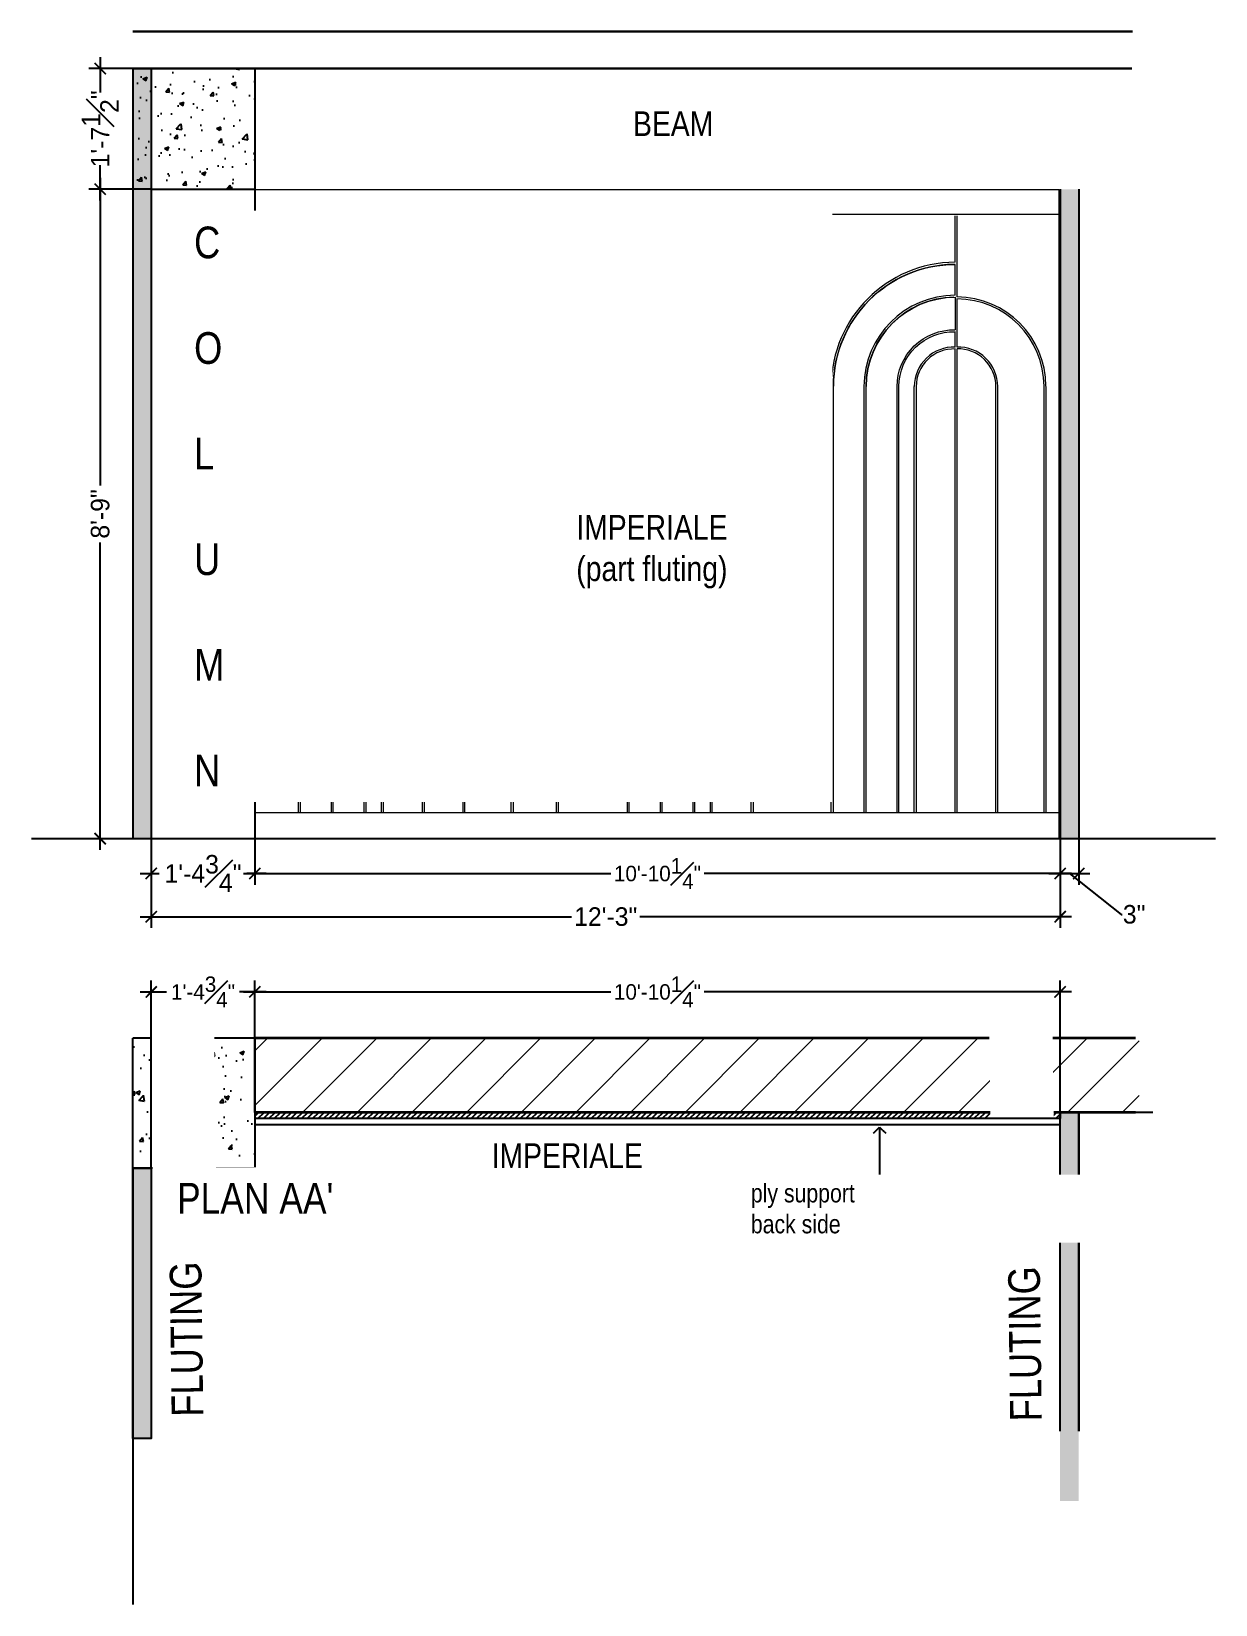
# Model space of a CAD drawing. Header units: inches. Extents: x -137722 to 81594, y -22256 to -1207.
# Drawn here: x -64793.3 to -64601.8, y -2205 to -1950.7 of the extents above; entities that cross this region are included whole.
import ezdxf

# ---------------------------------------------------------------- set-up
doc = ezdxf.new("R2010")
doc.units = ezdxf.units.IN
doc.header["$LTSCALE"] = 0.05
doc.header["$MEASUREMENT"] = 0
doc.header["$PDMODE"] = 3
doc.header["$PDSIZE"] = -4
doc.linetypes.add('DASHED2', pattern=[0.375, 0.25, -0.125])
doc.layers.get('Defpoints').update_dxf_attribs({"linetype": 'DASHED2'})
for name, color, linetype in [('00 floor', 7, 'Continuous'), ('beam', 7, 'Continuous'), ('Civil Dimension - Text', 7, 'Continuous'), ('slab', 7, 'Continuous'), ('text', 176, 'Continuous'), ('Vector Graphics', 7, 'Continuous')]:
    doc.layers.add(name, color=color, linetype=linetype)
doc.layers.add('FURNITURE', color=36, linetype='Continuous', lineweight=18)
doc.layers.add('WALL', color=7, linetype='Continuous', lineweight=35)
doc.styles.add('4MMOF3-8', font='ARIALN.TTF', dxfattribs={"height": 5.12})
doc.styles.add('9-128OF1-4', font='stylu.ttf')
doc.styles.add('ARIAL1', font='romans.shx', dxfattribs={"width": 0.85})
doc.dimstyles.new('DIM 1-4', dxfattribs={"dimtxt": 3.0792, "dimasz": 1.82, "dimexe": 1.82, "dimexo": 0, "dimgap": 0.09, "dimtad": 0, "dimzin": 0, "dimdsep": 46, "dimlunit": 4, "dimtxsty": '9-128OF1-4', "dimblk": 'ARCHTICK', "dimcen": 1.8125, "dimdle": 1.82, "dimclrd": 8, "dimclre": 8, "dimadec": 0, "dimazin": 0, "dimtfac": 1, "dimtofl": 0, "dimtmove": 0, "dimatfit": 3, "dimldrblk": 'OPEN90', "dimfxl": 1, "dimtolj": 1, "dimtzin": 0, "dimlwd": -1, "dimarcsym": 0})

msp = doc.modelspace()

# ---------------------------------------------------------------- texts
at = {"layer": 'text', "ltscale": 50, "char_height": 4, "width": 66.281096, "attachment_point": 4, "style": '4MMOF3-8', "bg_fill": 2}
for s, insert in [('BEAM', (-64695.9926, -1965.6071)), ('IMPERIALE', (-64718.8576, -2132.4358))]:
    msp.add_mtext(s, dxfattribs=dict(at, insert=insert))

# ---------------------------------------------------------------- blocks, each defined once
blk = doc.blocks.new('_ArchTick')
at = {"color": 0, "const_width": 0.15}
blk.add_lwpolyline([(-0.5, -0.5), (0.5, 0.5)], dxfattribs=at)
blk = doc.blocks.new('*D299')
at = {"layer": 'Civil Dimension - Text', "color": 8, "lineweight": -2, "ltscale": 50, "transparency": 16777216}
for p, q in [((-64773.91, -2081.19), (-64773.91, -2088.64)), ((-64757.16, -2081.19), (-64757.16, -2088.64))]:
    blk.add_line(p, q, dxfattribs=at)
at = {"layer": 'Civil Dimension - Text', "color": 8, "ltscale": 50, "transparency": 16777216}
for p, q in [((-64775.73, -2086.82), (-64772.62, -2086.82)), ((-64755.34, -2086.82), (-64758.45, -2086.82))]:
    blk.add_line(p, q, dxfattribs=at)
at = {"layer": 'Defpoints', "color": 0, "ltscale": 50, "transparency": 16777216}
for p in [(-64773.91, -2081.19), (-64757.16, -2081.19), (-64757.16, -2086.82)]:
    blk.add_point(p, dxfattribs=at)
at = {"layer": 'Civil Dimension - Text', "color": 8, "ltscale": 50, "transparency": 16777216, "xscale": 1.82, "yscale": 1.82, "zscale": 1.82, "rotation": 180}
blk.add_blockref('_ArchTick', (-64773.91, -2086.82), dxfattribs=at)
at = {"layer": 'Civil Dimension - Text', "color": 8, "ltscale": 50, "transparency": 16777216, "xscale": 1.82, "yscale": 1.82, "zscale": 1.82}
blk.add_blockref('_ArchTick', (-64757.16, -2086.82), dxfattribs=at)
at = {"layer": 'Civil Dimension - Text', "color": 0, "ltscale": 50, "transparency": 16777216, "insert": (-64765.54, -2086.82), "char_height": 3, "attachment_point": 5, "style": '9-128OF1-4'}
blk.add_mtext('\\A1;1\'-4{\\H1x;\\S3#4;}"', dxfattribs=at)
blk = doc.blocks.new('_Open90')
at = {"color": 0, "linetype": 'ByBlock', "lineweight": -2}
for p, q in [((0, 0), (-1, 0)), ((-0.5, 0.5), (0, 0)), ((0, 0), (-0.5, -0.5))]:
    blk.add_line(p, q, dxfattribs=at)
blk = doc.blocks.new('*D300')
at = {"layer": 'Civil Dimension - Text', "color": 8, "lineweight": -2, "ltscale": 50, "transparency": 16777216}
for p, q in [((-64757.16, -2081.19), (-64757.16, -2088.64)), ((-64626.91, -2081.19), (-64626.91, -2088.64))]:
    blk.add_line(p, q, dxfattribs=at)
at = {"layer": 'Civil Dimension - Text', "color": 8, "ltscale": 50, "transparency": 16777216}
for p, q in [((-64758.98, -2086.82), (-64699.59, -2086.82)), ((-64625.09, -2086.82), (-64684.49, -2086.82))]:
    blk.add_line(p, q, dxfattribs=at)
at = {"layer": 'Defpoints', "color": 0, "ltscale": 50, "transparency": 16777216}
for p in [(-64757.16, -2081.19), (-64626.91, -2081.19), (-64626.91, -2086.82)]:
    blk.add_point(p, dxfattribs=at)
at = {"layer": 'Civil Dimension - Text', "color": 8, "ltscale": 50, "transparency": 16777216, "xscale": 1.82, "yscale": 1.82, "zscale": 1.82, "rotation": 180}
blk.add_blockref('_ArchTick', (-64757.16, -2086.82), dxfattribs=at)
at = {"layer": 'Civil Dimension - Text', "color": 8, "ltscale": 50, "transparency": 16777216, "xscale": 1.82, "yscale": 1.82, "zscale": 1.82}
blk.add_blockref('_ArchTick', (-64626.91, -2086.82), dxfattribs=at)
at = {"layer": 'Civil Dimension - Text', "color": 0, "ltscale": 50, "transparency": 16777216, "insert": (-64692.04, -2086.82), "char_height": 2.5, "attachment_point": 5, "style": '9-128OF1-4'}
blk.add_mtext('\\A1;10\'-10{\\H1x;\\S1#4;}"', dxfattribs=at)
blk = doc.blocks.new('*D301')
at = {"layer": 'Civil Dimension - Text', "color": 8, "lineweight": -2, "ltscale": 50, "transparency": 16777216}
for p, q in [((-64626.91, -2081.19), (-64626.91, -2088.64)), ((-64623.91, -2081.19), (-64623.91, -2088.64))]:
    blk.add_line(p, q, dxfattribs=at)
at = {"layer": 'Civil Dimension - Text', "color": 8, "ltscale": 50, "transparency": 16777216}
for p, q in [((-64628.73, -2086.82), (-64622.09, -2086.82)), ((-64625.41, -2086.82), (-64617.07, -2093.43)), ((-64617.07, -2093.43), (-64616.89, -2093.43))]:
    blk.add_line(p, q, dxfattribs=at)
at = {"layer": 'Defpoints', "color": 0, "ltscale": 50, "transparency": 16777216}
for p in [(-64626.91, -2081.19), (-64623.91, -2081.19), (-64623.91, -2086.82)]:
    blk.add_point(p, dxfattribs=at)
at = {"layer": 'Civil Dimension - Text', "color": 8, "ltscale": 50, "transparency": 16777216, "xscale": 1.82, "yscale": 1.82, "zscale": 1.82, "rotation": 180}
blk.add_blockref('_ArchTick', (-64626.91, -2086.82), dxfattribs=at)
at = {"layer": 'Civil Dimension - Text', "color": 8, "ltscale": 50, "transparency": 16777216, "xscale": 1.82, "yscale": 1.82, "zscale": 1.82}
blk.add_blockref('_ArchTick', (-64623.91, -2086.82), dxfattribs=at)
at = {"layer": 'Civil Dimension - Text', "color": 0, "ltscale": 50, "transparency": 16777216, "insert": (-64614.94, -2093.43), "char_height": 3, "attachment_point": 5, "style": '9-128OF1-4'}
blk.add_mtext('\\A1;3"', dxfattribs=at)
blk = doc.blocks.new('*D302')
at = {"layer": 'Civil Dimension - Text', "color": 8, "lineweight": -2, "ltscale": 50, "transparency": 16777216}
for p, q in [((-64773.91, -2083.23), (-64773.91, -2095.62)), ((-64626.91, -2083.23), (-64626.91, -2095.62))]:
    blk.add_line(p, q, dxfattribs=at)
at = {"layer": 'Civil Dimension - Text', "color": 8, "ltscale": 50, "transparency": 16777216}
for p, q in [((-64775.73, -2093.8), (-64705.95, -2093.8)), ((-64625.09, -2093.8), (-64694.88, -2093.8))]:
    blk.add_line(p, q, dxfattribs=at)
at = {"layer": 'Defpoints', "color": 0, "ltscale": 50, "transparency": 16777216}
for p in [(-64773.91, -2083.23), (-64626.91, -2083.23), (-64626.91, -2093.8)]:
    blk.add_point(p, dxfattribs=at)
at = {"layer": 'Civil Dimension - Text', "color": 8, "ltscale": 50, "transparency": 16777216, "xscale": 1.82, "yscale": 1.82, "zscale": 1.82, "rotation": 180}
blk.add_blockref('_ArchTick', (-64773.91, -2093.8), dxfattribs=at)
at = {"layer": 'Civil Dimension - Text', "color": 8, "ltscale": 50, "transparency": 16777216, "xscale": 1.82, "yscale": 1.82, "zscale": 1.82}
blk.add_blockref('_ArchTick', (-64626.91, -2093.8), dxfattribs=at)
at = {"layer": 'Civil Dimension - Text', "color": 0, "ltscale": 50, "transparency": 16777216, "insert": (-64700.41, -2093.8), "char_height": 3, "attachment_point": 5, "style": '9-128OF1-4'}
blk.add_mtext('\\A1;12\'-3"', dxfattribs=at)
blk = doc.blocks.new('imperiale')
at = {"layer": 'FURNITURE', "color": 240, "lineweight": 18, "true_color": 0xed1f24}
for p, q in [((-64777.31, -3609.78), (-64647.27, -3609.78)), ((-64777.31, -3714.74), (-64777.31, -3609.78)), ((-64647.27, -3609.78), (-64647.27, -3714.74)), ((-64777.31, -3613.76), (-64647.27, -3613.76)), ((-64728.54, -3614.06), (-64777.31, -3614.06)), ((-64750.22, -3621.55), (-64750.22, -3614.06)), ((-64749.93, -3614.06), (-64749.93, -3710.49)), ((-64728.24, -3614.06), (-64696.72, -3614.06)), ((-64664.04, -3621.55), (-64664.04, -3614.06)), ((-64663.75, -3614.06), (-64663.75, -3627.16)), ((-64663.75, -3627.46), (-64663.75, -3635.26)), ((-64750.22, -3632.77), (-64750.22, -3635.27)), ((-64664.04, -3635.26), (-64664.04, -3632.76)), ((-64750.22, -3635.56), (-64750.22, -3710.49)), ((-64664.04, -3710.49), (-64664.04, -3635.56)), ((-64663.75, -3635.56), (-64663.75, -3710.49)), ((-64770.26, -3710.49), (-64770.26, -3641.57)), ((-64769.92, -3710.49), (-64769.92, -3641.57)), ((-64764.96, -3641.62), (-64764.96, -3710.49)), ((-64764.63, -3710.49), (-64764.63, -3641.62)), ((-64756.83, -3710.49), (-64756.83, -3641.62)), ((-64756.53, -3641.62), (-64756.53, -3710.49)), ((-64743.62, -3710.49), (-64743.62, -3641.62)), ((-64743.32, -3710.49), (-64743.32, -3641.62)), ((-64735.83, -3710.49), (-64735.83, -3641.62)), ((-64735.49, -3710.49), (-64735.49, -3641.62)), ((-64717.04, -3710.49), (-64717.04, -3641.57)), ((-64716.75, -3710.49), (-64716.75, -3641.57)), ((-64711.75, -3641.62), (-64711.75, -3710.49)), ((-64711.41, -3710.49), (-64711.41, -3641.62)), ((-64703.67, -3641.63), (-64703.67, -3710.49)), ((-64703.33, -3710.49), (-64703.33, -3641.63)), ((-64684.08, -3710.49), (-64684.08, -3641.57)), ((-64683.74, -3710.49), (-64683.74, -3641.57)), ((-64678.79, -3641.62), (-64678.79, -3710.49)), ((-64678.45, -3710.49), (-64678.45, -3641.62)), ((-64670.65, -3710.49), (-64670.65, -3641.62)), ((-64670.35, -3641.62), (-64670.35, -3710.49)), ((-64657.44, -3710.49), (-64657.44, -3641.62)), ((-64657.14, -3710.49), (-64657.14, -3641.62)), ((-64649.65, -3710.49), (-64649.65, -3641.62)), ((-64649.31, -3710.49), (-64649.31, -3641.62)), ((-64777.31, -3710.49), (-64647.27, -3710.49)), ((-64777.31, -3714.74), (-64647.27, -3714.74))]:
    blk.add_line(p, q, dxfattribs=at)
at = {"layer": 'FURNITURE', "color": 219, "lineweight": 18, "true_color": 0x642165}
for p, q in [((-64728.54, -3710.49), (-64728.54, -3614.06)), ((-64728.24, -3614.06), (-64728.24, -3710.49)), ((-64696.72, -3614.06), (-64696.72, -3710.49)), ((-64697.02, -3710.49), (-64697.02, -3635.56))]:
    blk.add_line(p, q, dxfattribs=at)
at = {"layer": 'FURNITURE', "color": 240, "lineweight": 18, "true_color": 0xed1f24}
for points in [[(-64750.22, -3626.88), (-64750.22, -3626.88), (-64750.22, -3621.89), (-64750.43, -3621.89, 0.40777), (-64769.92, -3641.56, -0.410988), (-64750.22, -3621.89)], [(-64664.04, -3626.88), (-64664.04, -3626.88), (-64664.04, -3621.89), (-64664.26, -3621.89, 0.40777), (-64683.74, -3641.56, -0.410988), (-64664.04, -3621.89)], [(-64750.43, -3627.18, 0.406624), (-64764.63, -3641.61, -0.410831), (-64750.22, -3627.18), (-64750.22, -3632.47)], [(-64664.26, -3627.18, 0.406624), (-64678.45, -3641.61, -0.410831), (-64664.04, -3627.18), (-64664.04, -3632.47)], [(-64759.62, -3710.5), (-64759.62, -3641.62, -0.418854), (-64750.22, -3632.47)], [(-64759.32, -3710.5), (-64759.32, -3641.62, -0.419041), (-64750.22, -3632.77)], [(-64706.42, -3710.5), (-64706.42, -3641.62, -0.418854), (-64697.02, -3632.47)], [(-64706.12, -3710.5), (-64706.12, -3641.62, -0.419041), (-64697.02, -3632.77)], [(-64673.44, -3710.5), (-64673.44, -3641.62, -0.418854), (-64664.04, -3632.47)], [(-64673.15, -3710.5), (-64673.15, -3641.62, -0.419041), (-64664.04, -3632.77)]]:
    blk.add_lwpolyline(points, format="xyb", dxfattribs=at)
for centre, radius, start, end in [((-64750.13, -3641.68), 20.13, 90.2714, 179.6594), ((-64696.93, -3641.68), 20.13, 90.2714, 179.6594), ((-64696.93, -3641.68), 19.88, 90.2714, 179.6594), ((-64663.95, -3641.68), 20.13, 90.2714, 179.6594), ((-64750.17, -3641.68), 14.8, 90.2053, 179.7363), ((-64750.03, -3641.66), 14.5, 0.2747, 89.5824), ((-64750.03, -3641.66), 14.2, 0.2747, 89.5736), ((-64696.97, -3641.68), 14.8, 90.2053, 179.7363), ((-64696.92, -3641.68), 14.5, 90.3824, 179.7198), ((-64663.99, -3641.68), 14.8, 90.2053, 179.7363), ((-64663.85, -3641.66), 14.5, 0.2747, 89.5824), ((-64663.85, -3641.66), 14.2, 0.2747, 89.5736), ((-64750.43, -3641.66), 6.4, 88.1271, 179.7499), ((-64750.43, -3641.66), 6.1, 88.036, 179.7468), ((-64749.74, -3641.66), 6.41, 0.412, 91.6086), ((-64749.74, -3641.66), 6.12, 0.423, 91.6865), ((-64697.23, -3641.66), 6.4, 88.1271, 179.7499), ((-64697.23, -3641.66), 6.1, 88.036, 179.7468), ((-64664.25, -3641.66), 6.4, 88.1271, 179.7499), ((-64664.25, -3641.66), 6.1, 88.036, 179.7468), ((-64663.56, -3641.66), 6.41, 0.412, 91.6086), ((-64663.56, -3641.66), 6.12, 0.423, 91.6865)]:
    blk.add_arc(centre, radius, start, end, dxfattribs=at)
at = {"layer": 'text', "ltscale": 50, "insert": (-64700.87, -3668.35), "char_height": 4, "width": 66.2811, "attachment_point": 6, "style": '4MMOF3-8', "bg_fill": 2}
blk.add_mtext('IMPERIALE\\P(part fluting)', dxfattribs=at)
blk = doc.blocks.new('*D298')
at = {"layer": 'Civil Dimension - Text', "color": 8, "ltscale": 50, "transparency": 16777216}
for p, q in [((-64782.17, -1974.37), (-64782.17, -2024.07)), ((-64782.17, -2083.01), (-64782.17, -2033.31))]:
    blk.add_line(p, q, dxfattribs=at)
at = {"layer": 'Civil Dimension - Text', "color": 8, "lineweight": -2, "ltscale": 50, "transparency": 16777216}
for p, q in [((-64773.91, -1976.19), (-64783.99, -1976.19)), ((-64768.33, -2081.19), (-64783.99, -2081.19))]:
    blk.add_line(p, q, dxfattribs=at)
at = {"layer": 'Defpoints', "color": 0, "ltscale": 50, "transparency": 16777216}
for p in [(-64773.91, -1976.19), (-64782.17, -2081.19), (-64768.33, -2081.19)]:
    blk.add_point(p, dxfattribs=at)
at = {"layer": 'Civil Dimension - Text', "color": 8, "ltscale": 50, "transparency": 16777216, "xscale": 1.82, "yscale": 1.82, "zscale": 1.82}
for p, rotation in [((-64782.17, -1976.19), 90), ((-64782.17, -2081.19), 270)]:
    blk.add_blockref('_ArchTick', p, dxfattribs=dict(at, rotation=rotation))
at = {"layer": 'Civil Dimension - Text', "color": 0, "ltscale": 50, "transparency": 16777216, "insert": (-64782.17, -2028.69), "char_height": 3, "attachment_point": 5, "rotation": 90, "style": '9-128OF1-4'}
blk.add_mtext('\\A1;8\'-9"', dxfattribs=at)
blk = doc.blocks.new('*D297')
at = {"layer": 'Civil Dimension - Text', "color": 8, "ltscale": 50, "transparency": 16777216}
for p, q in [((-64782.17, -1954.87), (-64782.17, -1960.57)), ((-64782.17, -1978.01), (-64782.17, -1972.31))]:
    blk.add_line(p, q, dxfattribs=at)
at = {"layer": 'Civil Dimension - Text', "color": 8, "lineweight": -2, "ltscale": 50, "transparency": 16777216}
for p, q in [((-64767.05, -1956.69), (-64783.99, -1956.69)), ((-64773.91, -1976.19), (-64783.99, -1976.19))]:
    blk.add_line(p, q, dxfattribs=at)
at = {"layer": 'Defpoints', "color": 0, "ltscale": 50, "transparency": 16777216}
for p in [(-64782.17, -1956.69), (-64767.05, -1956.69), (-64773.91, -1976.19)]:
    blk.add_point(p, dxfattribs=at)
at = {"layer": 'Civil Dimension - Text', "color": 8, "ltscale": 50, "transparency": 16777216, "xscale": 1.82, "yscale": 1.82, "zscale": 1.82}
for p, rotation in [((-64782.17, -1956.69), 90), ((-64782.17, -1976.19), 270)]:
    blk.add_blockref('_ArchTick', p, dxfattribs=dict(at, rotation=rotation))
at = {"layer": 'Civil Dimension - Text', "color": 0, "ltscale": 50, "transparency": 16777216, "insert": (-64782.17, -1966.44), "char_height": 3, "attachment_point": 5, "rotation": 90, "style": '9-128OF1-4'}
blk.add_mtext('\\A1;1\'-7{\\H1x;\\S1#2;}"', dxfattribs=at)
blk = doc.blocks.new('*D303')
at = {"layer": 'Civil Dimension - Text', "color": 8, "lineweight": -2, "ltscale": 50, "transparency": 16777216}
for p, q in [((-64757.16, -2125.45), (-64757.16, -2104.14)), ((-64626.91, -2125.45), (-64626.91, -2104.14))]:
    blk.add_line(p, q, dxfattribs=at)
at = {"layer": 'Civil Dimension - Text', "color": 8, "ltscale": 50, "transparency": 16777216}
for p, q in [((-64758.98, -2105.96), (-64699.59, -2105.96)), ((-64625.09, -2105.96), (-64684.49, -2105.96))]:
    blk.add_line(p, q, dxfattribs=at)
at = {"layer": 'Defpoints', "color": 0, "ltscale": 50, "transparency": 16777216}
for p in [(-64626.91, -2105.96), (-64757.16, -2125.45), (-64626.91, -2125.45)]:
    blk.add_point(p, dxfattribs=at)
at = {"layer": 'Civil Dimension - Text', "color": 8, "ltscale": 50, "transparency": 16777216, "xscale": 1.82, "yscale": 1.82, "zscale": 1.82, "rotation": 180}
blk.add_blockref('_ArchTick', (-64757.16, -2105.96), dxfattribs=at)
at = {"layer": 'Civil Dimension - Text', "color": 8, "ltscale": 50, "transparency": 16777216, "xscale": 1.82, "yscale": 1.82, "zscale": 1.82}
blk.add_blockref('_ArchTick', (-64626.91, -2105.96), dxfattribs=at)
at = {"layer": 'Civil Dimension - Text', "color": 0, "ltscale": 50, "transparency": 16777216, "insert": (-64692.04, -2105.96), "char_height": 2.5, "attachment_point": 5, "style": '9-128OF1-4'}
blk.add_mtext('\\A1;10\'-10{\\H1x;\\S1#4;}"', dxfattribs=at)
blk = doc.blocks.new('*D304')
at = {"layer": 'Civil Dimension - Text', "color": 8, "lineweight": -2, "ltscale": 50, "transparency": 16777216}
for p, q in [((-64773.91, -2134.45), (-64773.91, -2104.14)), ((-64757.16, -2125.45), (-64757.16, -2104.14))]:
    blk.add_line(p, q, dxfattribs=at)
at = {"layer": 'Civil Dimension - Text', "color": 8, "ltscale": 50, "transparency": 16777216}
for p, q in [((-64775.73, -2105.96), (-64771.46, -2105.96)), ((-64755.34, -2105.96), (-64759.62, -2105.96))]:
    blk.add_line(p, q, dxfattribs=at)
at = {"layer": 'Defpoints', "color": 0, "ltscale": 50, "transparency": 16777216}
for p in [(-64773.91, -2105.96), (-64757.16, -2125.45), (-64773.91, -2134.45)]:
    blk.add_point(p, dxfattribs=at)
at = {"layer": 'Civil Dimension - Text', "color": 8, "ltscale": 50, "transparency": 16777216, "xscale": 1.82, "yscale": 1.82, "zscale": 1.82, "rotation": 180}
blk.add_blockref('_ArchTick', (-64773.91, -2105.96), dxfattribs=at)
at = {"layer": 'Civil Dimension - Text', "color": 8, "ltscale": 50, "transparency": 16777216, "xscale": 1.82, "yscale": 1.82, "zscale": 1.82}
blk.add_blockref('_ArchTick', (-64757.16, -2105.96), dxfattribs=at)
at = {"layer": 'Civil Dimension - Text', "color": 0, "ltscale": 50, "transparency": 16777216, "insert": (-64765.54, -2105.96), "char_height": 2.5, "attachment_point": 5, "style": '9-128OF1-4'}
blk.add_mtext('\\A1;1\'-4{\\H1x;\\S3#4;}"', dxfattribs=at)

# ---------------------------------------------------------------- dimensions: what is measured, and where the dimension line sits
at = {"layer": 'Civil Dimension - Text', "ltscale": 50}
for base, p2, picture, middle in [((-64782.1683, -1956.6898), (-64767.0452, -1956.6898), '*D297', (-64782.1683, -1966.4398)), ((-64782.1683, -2081.1898), (-64768.3279, -2081.1898), '*D298', (-64782.1683, -2028.6898))]:
    dim = msp.add_linear_dim(base=base, p1=(-64773.9125, -1976.1898), p2=p2, angle=90, dimstyle='DIM 1-4', override={"dimtxt": 3, "dimdec": 3, "dimtdec": 3, "dimtmove": 1, "dimfxl": 0, "dimfrac": 1, "dimarcsym": 1}, dxfattribs=at)
    dim.commit()
    dim.dimension.update_dxf_attribs({"geometry": picture, "text_midpoint": middle})
for base, p1, p2, override, picture, middle in [((-64757.1625, -2086.8179), (-64773.9125, -2081.1898), (-64757.1625, -2081.1898), {"dimtxt": 3, "dimdec": 3, "dimtdec": 3, "dimtmove": 1, "dimfxl": 0, "dimfrac": 1, "dimarcsym": 1}, '*D299', (-64765.5375, -2086.8179)), ((-64626.9125, -2086.8179), (-64757.1625, -2081.1898), (-64626.9125, -2081.1898), {"dimtxt": 2.5, "dimdec": 3, "dimtdec": 3, "dimtmove": 1, "dimfxl": 0, "dimfrac": 1, "dimarcsym": 1}, '*D300', (-64692.0375, -2086.8179)), ((-64626.9125, -2093.8013), (-64773.9125, -2083.2287), (-64626.9125, -2083.2287), {"dimtxt": 3, "dimdec": 3, "dimtdec": 3, "dimtmove": 1, "dimfxl": 0, "dimfrac": 1, "dimarcsym": 1}, '*D302', (-64700.4125, -2093.8013))]:
    dim = msp.add_linear_dim(base=base, p1=p1, p2=p2, dimstyle='DIM 1-4', override=override, dxfattribs=at)
    dim.commit()
    dim.dimension.update_dxf_attribs({"geometry": picture, "text_midpoint": middle})
dim = msp.add_linear_dim(base=(-64623.9108, -2086.8179), p1=(-64626.9125, -2081.1898), p2=(-64623.9108, -2081.1898), dimstyle='DIM 1-4', override={"dimtxt": 3, "dimdec": 3, "dimtdec": 3, "dimtmove": 1, "dimfxl": 0, "dimfrac": 1, "dimarcsym": 1}, dxfattribs=at)
dim.commit()
dim.dimension.update_dxf_attribs({"geometry": '*D301', "text_midpoint": (-64616.8012, -2093.4343), "dimtype": 160})

# ---------------------------------------------------------------- hatches: boundary and pattern name
at = {"ltscale": 50}
h = msp.add_hatch(dxfattribs=at)
h.set_pattern_fill('ANSI31', color=256, scale=5)
h.paths.add_polyline_path([(-64626.9125, -2125.4467), (-64757.1625, -2125.4467), (-64757.1625, -2126.4467), (-64626.9125, -2126.4467)])
at = {"layer": '00 floor'}
h = msp.add_hatch(color=45, dxfattribs=at)
h.dxf.hatch_style = 1
h.paths.add_polyline_path([(-64773.9125, -2134.4467), (-64776.9125, -2134.4467), (-64776.9125, -2178.1395), (-64773.9125, -2178.1395)])
at = {"layer": 'Civil Dimension - Text', "ltscale": 50, "true_color": 0xb3691e}
h = msp.add_hatch(color=32, dxfattribs=at)
h.dxf.hatch_style = 1
h.paths.add_polyline_path([(-64773.9141, -1956.6898), (-64776.9141, -1956.6898), (-64776.9141, -2081.1749), (-64773.9141, -2081.1749)])
at = {"layer": 'Civil Dimension - Text', "ltscale": 50, "true_color": 0x939598}
h = msp.add_hatch(dxfattribs=at)
h.set_pattern_fill('AR-CONC', color=252)
h.set_pattern_definition([(50, (-196, 1300.172), (7.1726018, -0.62752135), [0.75, -8.25]), (355, (-196, 1300.172), (-1.3875133, 7.5219213), [0.6, -6.6]), (100.451444, (-195.402, 1300.12), (5.7850885, 6.8943999), [0.6374019, -7.0114211]), (46.1842, (-196, 1302.172), (10.6724133, -1.6551928), [1.125, -12.375]), (96.635635, (-195.111, 1302.034), (9.3466195, 9.741186), [0.9561034, -10.5171376]), (351.184164, (-196, 1302.172), (9.3466195, 9.741186), [0.9, -9.9]), (21, (-195, 1301.672), (5.9690705, -4.0261889), [0.75, -8.25]), (326, (-195, 1301.672), (2.4331533, 7.25150045), [0.6, -6.6]), (71.451445, (-194.5026, 1301.3365), (8.4022238, 3.2253115), [0.6374019, -7.0114211]), (37.5, (-196, 1300.172), (0.12159855, 3.32893854), [0, -6.52, 0, -6.7, 0, -6.625]), (7.5, (-196, 1300.172), (2.63069537, 3.94411712), [0, -3.82, 0, -6.37, 0, -2.525]), (327.5, (-198.23, 1300.172), (5.33822436, -0.22554872), [0, -2.5, 0, -7.8, 0, -10.35]), (317.5, (-199.23, 1300.172), (5.8318617, 1.00104982), [0, -3.25, 0, -5.18, 0, -7.35])])
h.paths.add_polyline_path([(-64757.1625, -1956.6898), (-64776.6625, -1956.6898), (-64776.6625, -1976.1898), (-64757.1625, -1976.1898)])
at = {"layer": 'Civil Dimension - Text', "ltscale": 50, "true_color": 0xb3691e}
h = msp.add_hatch(color=32, dxfattribs=at)
h.dxf.hatch_style = 1
h.paths.add_polyline_path([(-64623.9125, -1976.1898), (-64626.9125, -1976.1898), (-64626.9125, -2081.1898), (-64623.9125, -2081.1898)])
at = {"layer": 'Civil Dimension - Text', "ltscale": 50, "true_color": 0x939598}
h = msp.add_hatch(dxfattribs=at)
h.set_pattern_fill('AR-CONC', color=252)
h.set_pattern_definition([(50, (796.1207, 1391.172), (7.1726018, -0.62752135), [0.75, -8.25]), (355, (796.121, 1391.172), (-1.3875133, 7.5219213), [0.6, -6.6]), (100.451444, (796.7184, 1391.12), (5.7850885, 6.8943999), [0.6374019, -7.0114211]), (46.1842, (796.121, 1393.172), (10.6724133, -1.6551928), [1.125, -12.375]), (96.635635, (797.01, 1393.034), (9.3466195, 9.741186), [0.9561034, -10.5171376]), (351.184164, (796.121, 1393.172), (9.3466195, 9.741186), [0.9, -9.9]), (21, (797.1207, 1392.672), (5.9690705, -4.0261889), [0.75, -8.25]), (326, (797.121, 1392.672), (2.4331533, 7.25150045), [0.6, -6.6]), (71.451445, (797.618, 1392.3365), (8.4022238, 3.2253115), [0.6374019, -7.0114211]), (37.5, (796.1207, 1391.172), (0.12159855, 3.32893854), [0, -6.52, 0, -6.7, 0, -6.625]), (7.5, (796.1207, 1391.172), (2.63069537, 3.94411712), [0, -3.82, 0, -6.37, 0, -2.525]), (327.5, (793.8907, 1391.172), (5.33822436, -0.22554872), [0, -2.5, 0, -7.8, 0, -10.35]), (317.5, (792.8907, 1391.172), (5.8318617, 1.00104982), [0, -3.25, 0, -5.18, 0, -7.35])])
h.paths.add_polyline_path([(-64757.1625, -2113.4467), (-64776.9125, -2113.4467), (-64776.9125, -2132.6967), (-64757.1625, -2132.6967)])
at = {"layer": 'Civil Dimension - Text', "ltscale": 50, "true_color": 0xb3691e}
h = msp.add_hatch(color=32, dxfattribs=at)
h.dxf.hatch_style = 1
h.paths.add_polyline_path([(-64623.9125, -2125.4467), (-64626.9125, -2125.4467), (-64626.9125, -2188.2789), (-64623.9125, -2188.2789)])
at = {"layer": 'FURNITURE', "ltscale": 50}
h = msp.add_hatch(dxfattribs=at)
h.set_pattern_fill('ANSI31', color=256, scale=50)
h.set_pattern_definition([(45, (0, 1300.172), (-4.4194174, 4.4194174), [])])
h.paths.add_polyline_path([(-64614.1254, -2113.4467), (-64757.1625, -2113.4467), (-64757.1625, -2125.4467), (-64614.1254, -2125.4467)])

# ---------------------------------------------------------------- linework, layer by layer
at = {"layer": '00 floor'}
for p, q in [((-64626.9125, -2176.9966), (-64626.9125, -2125.4467)), ((-64623.9125, -2176.9966), (-64623.9125, -2125.4467)), ((-64611.9125, -2125.4467), (-64623.9125, -2125.4467))]:
    msp.add_line(p, q, dxfattribs=at)
msp.add_lwpolyline([(-64773.9125, -2134.4467), (-64773.9125, -2178.1395), (-64776.9125, -2178.1395), (-64776.9125, -2134.4467)], close=True, dxfattribs=at)
at = {"layer": 'beam', "color": 253, "ltscale": 15}
msp.add_line((-64776.9125, -2134.4467), (-64776.9125, -2204.9988), dxfattribs=at)
at = {"layer": 'Civil Dimension - Text', "ltscale": 50}
for p, q in [((-64776.9125, -1956.6898), (-64776.9125, -2081.1898)), ((-64773.9125, -1956.6898), (-64773.9125, -2081.1898)), ((-64757.1625, -1956.6898), (-64757.1625, -2081.1898)), ((-64626.9125, -1976.1898), (-64626.9125, -2081.1898)), ((-64623.9108, -1976.1898), (-64623.9108, -2081.1898)), ((-64623.9125, -2125.4467), (-64623.9125, -2176.9966))]:
    msp.add_line(p, q, dxfattribs=at)
at = {"layer": 'slab', "lineweight": 30, "ltscale": 50}
for p, q in [((-64776.9125, -1950.6898), (-64615.1977, -1950.6898)), ((-64776.9125, -1956.6898), (-64615.3293, -1956.6898))]:
    msp.add_line(p, q, dxfattribs=at)
at = {"layer": 'Vector Graphics', "color": 1, "linetype": 'Continuous', "ltscale": 3}
for p, q in [((-64776.9125, -2134.4467), (-64776.9125, -2113.4467)), ((-64757.1625, -2113.4467), (-64776.9125, -2113.4467)), ((-64757.1625, -2113.4467), (-64757.1625, -2134.4467)), ((-64757.1625, -2134.4467), (-64776.9125, -2134.4467))]:
    msp.add_line(p, q, dxfattribs=at)
at = {"layer": 'Vector Graphics', "linetype": 'Continuous', "ltscale": 3}
msp.add_line((-64776.9125, -2134.4467), (-64776.9125, -2176.1395), dxfattribs=at)
at = {"layer": 'WALL'}
for p, q in [((-64614.7513, -2113.4467), (-64757.1625, -2113.4467)), ((-64614.7513, -2125.4467), (-64757.1625, -2125.4467))]:
    msp.add_line(p, q, dxfattribs=at)

msp.set_redraw_order([(e.dxf.handle, doc.entitydb.next_handle()) for e in msp.query("TEXT MTEXT ATTDEF DIMENSION ARC_DIMENSION")])  # texts and dimensions are drawn at this point

# ---------------------------------------------------------------- next in the draw order: block references
at = {"layer": 'FURNITURE'}
msp.add_blockref('imperiale', (20.1491, 1633.5469), dxfattribs=at)

# ---------------------------------------------------------------- next in the draw order: texts
at = {"layer": 'text', "ltscale": 50, "insert": (-64632.4048, -2175.3879), "char_height": 5.12, "width": 66.281096, "attachment_point": 4, "rotation": 90.748841, "style": '4MMOF3-8', "bg_fill": 2}
msp.add_mtext('FLUTING ', dxfattribs=at)
at = {"layer": 'text', "ltscale": 50, "insert": (-64769.7466, -2139.3311), "char_height": 5, "width": 66.281096, "attachment_point": 4, "style": '4MMOF3-8', "bg_fill": 2}
msp.add_mtext("PLAN AA'", dxfattribs=at)

# ---------------------------------------------------------------- next in the draw order: leaders
at = {"layer": 'Civil Dimension - Text', "ltscale": 50}
msp.add_leader([(-64656.1147, -2127.814), (-64656.1147, -2141.1347), (-64664.9471, -2141.1347)], dimstyle='DIM 1-4', override={"dimtxt": 75, "dimasz": 2, "dimdec": 1, "dimlunit": 2, "dimtxsty": 'ARIAL1', "dimclrt": 256, "dimtdec": 1, "dimfxl": 0, "dimarcsym": 1}, dxfattribs=at)

# ---------------------------------------------------------------- next in the draw order: linework, layer by layer
at = {"ltscale": 50}
for p, q in [((-64757.1625, -1976.2292), (-64773.9125, -1976.2292)), ((-64601.7775, -2081.1898), (-64793.2909, -2081.1898)), ((-64626.9125, -2125.4467), (-64626.9125, -2126.4467)), ((-64626.9125, -2126.4467), (-64757.1625, -2126.4467)), ((-64626.9125, -2127.4467), (-64757.1625, -2127.4467))]:
    msp.add_line(p, q, dxfattribs=at)

# ---------------------------------------------------------------- next in the draw order: texts
at = {"layer": 'text', "ltscale": 50, "attachment_point": 4, "style": '4MMOF3-8', "bg_fill": 2}
for s, insert, char_height, width in [('C\\P\\PO\\P\\PL\\P\\PU\\P\\PM\\P\\PN', (-64766.9884, -2027.4708), 5.12, 100.677375), ('\\pt6;ply support\\Pback side', (-64676.9346, -2141.0093), 3, 66.281096)]:
    msp.add_mtext(s, dxfattribs=dict(at, insert=insert, char_height=char_height, width=width))
at = {"layer": 'text', "ltscale": 50, "insert": (-64768.0169, -2174.6358), "char_height": 5.12, "width": 66.281096, "attachment_point": 4, "rotation": 90.748841, "style": '4MMOF3-8', "bg_fill": 2}
msp.add_mtext('FLUTING ', dxfattribs=at)

# ---------------------------------------------------------------- next in the draw order: dimensions: what is measured, and where the dimension line sits
at = {"layer": 'Civil Dimension - Text', "ltscale": 50}
dim = msp.add_linear_dim(base=(-64626.9125, -2105.956), p1=(-64757.1625, -2125.4467), p2=(-64626.9125, -2125.4467), dimstyle='DIM 1-4', override={"dimtxt": 2.5, "dimdec": 3, "dimtdec": 3, "dimtmove": 1, "dimfxl": 0, "dimfrac": 1, "dimarcsym": 1}, dxfattribs=at)
dim.commit()
dim.dimension.update_dxf_attribs({"geometry": '*D303', "text_midpoint": (-64692.0375, -2105.956)})

# ---------------------------------------------------------------- next in the draw order: dimensions: what is measured, and where the dimension line sits
dim = msp.add_linear_dim(base=(-64773.9125, -2105.956), p1=(-64757.1625, -2125.4467), p2=(-64773.9125, -2134.4467), dimstyle='DIM 1-4', override={"dimtxt": 2.5, "dimdec": 3, "dimtdec": 3, "dimtmove": 1, "dimfxl": 0, "dimfrac": 1, "dimarcsym": 1}, dxfattribs=at)
dim.commit()
dim.dimension.update_dxf_attribs({"geometry": '*D304', "text_midpoint": (-64765.5375, -2105.956)})

doc.saveas('drawing.dxf')
